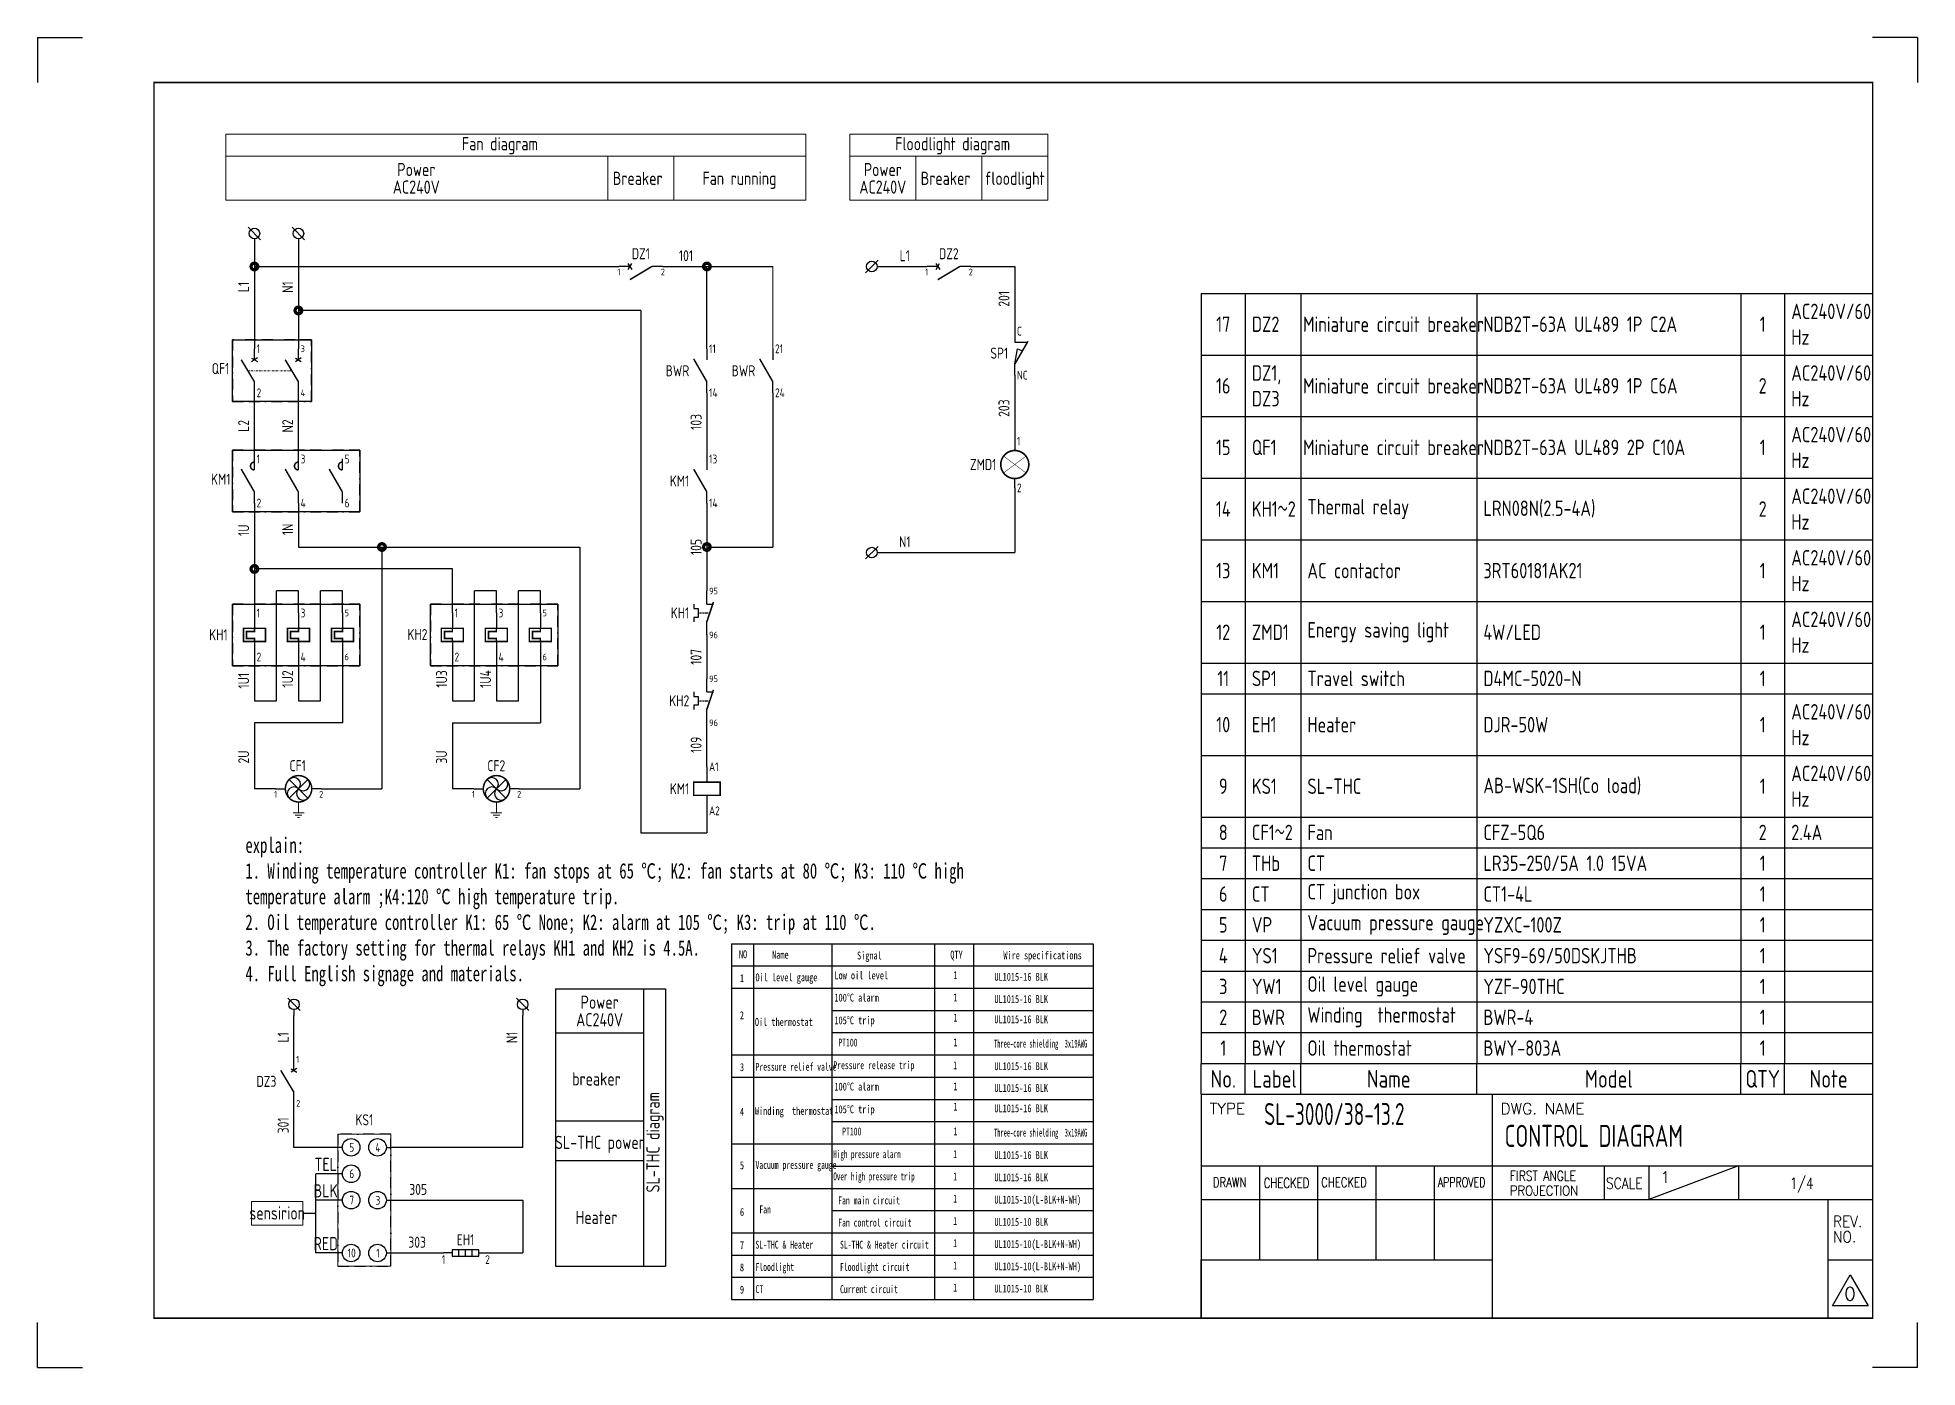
# Model space of a CAD drawing. Header units: millimetres. Extents: x 3839 to 6700, y -15967 to -14234.
# Drawn here: x 3839.3 to 4266.7, y -15966.7 to -15664.5 of the extents above; entities that cross this region are included whole.
import ezdxf
from ezdxf.enums import TextEntityAlignment as Align

# ---------------------------------------------------------------- set-up
doc = ezdxf.new("R2010")
doc.units = ezdxf.units.MM
doc.linetypes.add('BORDER', pattern=[1.75, 0.5, -0.25, 0.5, -0.25, 0, -0.25])
doc.linetypes.add('HIDDEN', pattern=[0.375, 0.25, -0.125])
doc.layers.get('0').update_dxf_attribs({"lineweight": 15})
for name, color, linetype in [('1', 4, 'Continuous'), ('2', 3, 'Continuous'), ('CONNECT', 3, 'Continuous'), ('DIM', 1, 'Continuous'), ('LY_Partlib2', 7, 'Continuous'), ('LY_Symb2', 7, 'Continuous'), ('MXB', 4, 'Continuous'), ('TEXT', 7, 'Continuous'), ('TM', 7, 'Continuous')]:
    doc.layers.add(name, color=color, linetype=linetype)
doc.layers.add('paper', color=254, linetype='Continuous', plot=False)
doc.layers.add('铁心', color=3, linetype='Continuous', lineweight=0)
doc.styles.add('DFT', font='SimSun.ttf', dxfattribs={"width": 0.67})
doc.styles.add('GB', font='gbenor.shx', dxfattribs={"bigfont": 'gbcbig.shx'})
doc.styles.add('MY-GB', font='gbenor.shx', dxfattribs={"width": 0.9, "bigfont": 'gbcbig.shx'})
doc.styles.add('ROMANS', font='romans.shx', dxfattribs={"oblique": 5})

msp = doc.modelspace()

# ---------------------------------------------------------------- texts
at = {"style": 'MY-GB', "width": 0.9}
for s, p in [('Fan diagram ', (3945.14, -15688.59)), ('Floodlight diagram', (4047.33, -15688.59)), ('AC240V', (3925.39, -15698.45)), ('Power', (3925.39, -15694.45)), ('Breaker ', (3976.45, -15696.45)), ('Fan running', (3998.87, -15696.45)), ('AC240V', (4031.45, -15698.45)), ('Power', (4031.45, -15694.45)), ('Breaker ', (4046.45, -15696.45)), ('floodlight', (4061.45, -15696.45)), ('Power', (3967.07, -15883.68)), ('AC240V', (3967.07, -15887.68)), ('breaker ', (3967.07, -15901.12)), ('SL-THC power ', (3967.85, -15915.54)), ('Heater ', (3967.07, -15932.6))]:
    msp.add_text(s, height=3, dxfattribs=at).set_placement(p, align=Align.MIDDLE_CENTER)
msp.add_text('SL-THC diagram', height=3, rotation=90, dxfattribs=at).set_placement((3979.19, -15915.51), align=Align.MIDDLE_CENTER)
at = {"color": 6, "style": 'MY-GB', "width": 0.9}
for s, p in [('TEL', (3904.79, -15920.55)), ('BLK', (3904.79, -15926.55)), ('sensirion', (3893.76, -15931.59)), ('RED', (3904.79, -15938.55))]:
    msp.add_text(s, height=3, dxfattribs=at).set_placement(p, align=Align.MIDDLE_CENTER)
at = {"color": 1, "insert": (3886.54, -15846.26), "char_height": 3.5, "width": 177.5665, "attachment_point": 1, "style": 'GB'}
msp.add_mtext('{\\fSimSun|b0|i0|c134|p2;\\W0.7;explain:^J1. Winding temperature controller K1: fan stops at 65 ℃; K2: fan starts at 80 ℃; K3: 110 ℃ high temperature alarm ;K4:120 ℃ high temperature trip.^J2. Oil temperature controller K1: 65 ℃ None; K2: alarm at 105 ℃; K3: trip at 110 ℃.^J3. The factory setting for thermal relays KH1 and KH2 is 4.5A.^J4. Full English signage and materials.}', dxfattribs=at)
at = {"layer": '2', "style": 'ROMANS'}
for s, height, p in [('TYPE', 2.544, (4105.76, -15909.16)), ('DWG. NAME', 2.544, (4171.9, -15909.16)), ('1', 2.54, (4208.25, -15924.72))]:
    msp.add_text(s, height=height, dxfattribs=at).set_placement(p)
for s, height, width, p in [('DRAWN', 2.239, 0.75, (4106.5, -15925.73)), ('CHECKED', 2.239, 0.75, (4131.1, -15925.73)), ('APPROVED', 2.239, 0.7, (4157.62, -15925.73)), ('FIRST ANGLE', 2.2386, 0.8, (4174.01, -15924.27)), ('SCALE', 2.544, 0.8, (4195.88, -15926.12)), ('1/4', 2.544, 0.8, (4237.66, -15926.12)), ('CHECKED', 2.239, 0.75, (4118.05, -15925.87)), ('PROJECTION', 2.239, 0.86, (4174.01, -15927.63)), ('REV.', 2.544, 0.9, (4247.46, -15934.82)), ('NO.', 2.544, 0.9, (4247.46, -15938.29))]:
    msp.add_text(s, height=height, dxfattribs=dict(at, width=width)).set_placement(p)
at = {"layer": '2', "color": 4, "style": 'ROMANS'}
msp.add_text('0', height=3.05, dxfattribs=at).set_placement((4250.03, -15951.47))
at = {"layer": 'DIM', "color": 3, "style": 'MY-GB', "width": 0.9}
for s, p in [('101', (3986.7, -15715.29)), ('L1', (4036.45, -15715.29)), ('N1', (4036.45, -15780.31)), ('305', (3925.81, -15927.48)), ('303', (3925.58, -15939.48))]:
    msp.add_text(s, height=2.5, dxfattribs=at).set_placement(p, align=Align.CENTER)
at = {"layer": 'DIM', "color": 2, "style": 'MY-GB', "width": 0.9}
for s, height, p in [('1', 1.5, (3971.45, -15716.99)), ('2', 1.5, (3981.45, -15716.99)), ('1', 1.5, (4041.45, -15716.99)), ('2', 1.5, (4051.45, -15716.99)), ('1', 1.5, (3893.39, -15835.69)), ('2', 1.5, (3903.78, -15835.69)), ('1', 1.5, (3938.39, -15835.69)), ('2', 1.5, (3948.78, -15835.69)), ('1', 2, (3931.58, -15941.18)), ('2', 2, (3941.58, -15941.18))]:
    msp.add_text(s, height=height, dxfattribs=at).set_placement(p, align=Align.TOP_CENTER)
at = {"layer": 'DIM', "color": 3, "style": 'MY-GB', "width": 0.9}
for s, p in [('L1', (3887.39, -15721.16)), ('N1', (3897.39, -15721.16)), ('201', (4060.25, -15723.84)), ('203', (4060.25, -15748.69)), ('L2', (3887.39, -15752.72)), ('N2', (3897.39, -15752.72)), ('103', (3990.25, -15751.82)), ('1U', (3887.39, -15776.42)), ('1N', (3897.39, -15776.24)), ('105', (3990.25, -15780.24)), ('107', (3990.25, -15805.21)), ('1U1', (3887.39, -15810.63)), ('1U2', (3897.39, -15810.23)), ('1U3', (3932.39, -15810.23)), ('1U4', (3942.39, -15810.23)), ('109', (3990.25, -15825.19)), ('2U', (3887.39, -15827.96)), ('3U', (3932.39, -15827.96)), ('L1', (3896.38, -15891.68)), ('N1', (3948.38, -15891.68)), ('301', (3896.38, -15911.68))]:
    msp.add_text(s, height=2.5, rotation=90, dxfattribs=at).set_placement(p, align=Align.CENTER)
at = {"layer": 'DIM', "color": 2, "style": 'MY-GB', "width": 0.9}
for s, height, p in [('C', 2, (4061.95, -15731.19)), ('1', 2, (3889.09, -15735.19)), ('3', 1.5, (3899.09, -15735.19)), ('11', 2, (3991.95, -15735.19)), ('21', 2, (4006.95, -15735.19)), ('NC', 2, (4061.95, -15741.19)), ('2', 2, (3889.09, -15745.19)), ('4', 1.5, (3899.09, -15745.19)), ('14', 2, (3991.95, -15745.19)), ('24', 2, (4006.95, -15745.19)), ('1', 2, (4061.95, -15756.19)), ('1', 2, (3889.09, -15760.24)), ('3', 2, (3899.09, -15760.24)), ('5', 2, (3909.09, -15760.24)), ('13', 2, (3991.95, -15760.24)), ('2', 2, (3889.09, -15770.24)), ('4', 2, (3899.09, -15770.24)), ('6', 2, (3909.09, -15770.24)), ('14', 2, (3991.95, -15770.24)), ('2', 2, (4061.95, -15766.81)), ('95', 1.5, (3991.95, -15790.23)), ('1', 2, (3889.09, -15795.23)), ('3', 2, (3899.09, -15795.23)), ('5', 1.5, (3909.09, -15795.23)), ('1', 2, (3934.09, -15795.23)), ('3', 2, (3944.09, -15795.23)), ('5', 1.5, (3954.09, -15795.23)), ('96', 1.5, (3991.95, -15800.23)), ('2', 2, (3889.09, -15805.23)), ('4', 2, (3899.09, -15805.23)), ('6', 1.5, (3909.09, -15805.23)), ('2', 2, (3934.09, -15805.23)), ('4', 2, (3944.09, -15805.23)), ('6', 1.5, (3954.09, -15805.23)), ('95', 1.5, (3991.95, -15810.19)), ('96', 1.5, (3991.95, -15820.19)), ('A1', 2, (3991.95, -15830.19)), ('A2', 2, (3991.95, -15840.19)), ('1', 1.5, (3898.08, -15896.68)), ('2', 1.5, (3898.08, -15906.68))]:
    msp.add_text(s, height=height, dxfattribs=at).set_placement(p, align=Align.MIDDLE_LEFT)
at = {"layer": 'DIM', "style": 'DFT'}
for s, height, width, p in [('NO', 1.79, 0.67, (3998.73, -15873.69)), ('Name', 1.79, 0.67, (4006.28, -15873.8)), ('Signal', 1.79, 0.67, (4025.59, -15873.97)), ('QTY', 1.79, 0.67, (4046.8, -15873.78)), ('Wire specifications', 1.7901, 0.67, (4058.86, -15873.93)), ('1', 1.79, 0.67, (3998.97, -15879.13)), ('Oil level gauge ', 1.7901, 0.67, (4002.5, -15878.94)), ('Low oil level', 1.7901, 0.67, (4020.45, -15878.48)), ('1', 1.79, 0.67, (4047.49, -15878.44)), ('UL1015-16 BLK', 1.7901, 0.67, (4056.81, -15878.81)), ('100%%DC alarm', 1.7901, 0.67, (4020.45, -15883.54)), ('1', 1.79, 0.67, (4047.49, -15883.5)), ('UL1015-16 BLK', 1.7901, 0.67, (4056.81, -15883.87)), ('2', 1.79, 0.67, (3998.94, -15887.55)), ('Oil thermostat ', 1.7901, 0.67, (4002.37, -15889.09)), ('105%%DC trip', 1.7901, 0.67, (4020.45, -15888.7)), ('1', 1.79, 0.67, (4047.49, -15888.09)), ('UL1015-16 BLK', 1.7901, 0.67, (4056.81, -15888.46)), (' PT100 ', 1.79, 0.6, (4020.45, -15893.75)), ('1', 1.79, 0.67, (4047.49, -15893.71)), ('Three-core shielding  3x19AWG ', 1.7901, 0.5, (4056.73, -15894)), ('3', 1.79, 0.67, (3998.97, -15899.35)), ('Pressure relief valve ', 1.7901, 0.6, (4002.5, -15899.26)), ('Pressure release trip', 1.7901, 0.6, (4020.2, -15898.9)), ('1', 1.79, 0.67, (4047.42, -15898.91)), ('UL1015-16 BLK', 1.7901, 0.67, (4056.81, -15899.12)), ('100%%DC alarm', 1.7901, 0.67, (4020.45, -15903.76)), ('1', 1.79, 0.67, (4047.49, -15903.71)), ('UL1015-16 BLK', 1.7901, 0.67, (4056.81, -15904.08)), ('4', 1.79, 0.67, (3998.97, -15909.47)), ('Winding  thermostat  ', 1.7901, 0.67, (4002.37, -15909.3)), ('105%%DC trip', 1.7901, 0.67, (4020.45, -15908.92)), ('1', 1.79, 0.67, (4047.49, -15908.31)), ('UL1015-16 BLK', 1.7901, 0.67, (4056.81, -15908.68)), ('  PT100 ', 1.79, 0.6, (4020.45, -15913.97)), ('1', 1.79, 0.67, (4047.49, -15913.93)), ('Three-core shielding  3x19AWG ', 1.7901, 0.5, (4056.73, -15914.22)), ('High pressure alarm', 1.7901, 0.55, (4020.2, -15919.12)), ('1', 1.79, 0.67, (4047.42, -15919.12)), ('UL1015-16 BLK', 1.7901, 0.67, (4056.81, -15919.33)), ('5', 1.79, 0.67, (3998.97, -15921.66)), ('Vacuum pressure gauge', 1.7901, 0.6, (4002.5, -15921.56)), ('Over high pressure trip', 1.7901, 0.55, (4020.2, -15924.17)), ('1', 1.79, 0.67, (4047.42, -15924.18)), ('UL1015-16 BLK', 1.7901, 0.67, (4056.81, -15924.39)), ('Fan main circuit', 1.7901, 0.6, (4021.31, -15929.63)), ('1', 1.79, 0.67, (4047.42, -15929.23)), ('UL1015-10(L-BLK+N-WH) ', 1.7901, 0.67, (4056.81, -15929.44)), ('6', 1.79, 0.67, (3998.97, -15932.26)), ('Fan ', 1.79, 0.6, (4003.38, -15931.67)), ('Fan control circuit', 1.7901, 0.6, (4021.31, -15934.68)), ('1', 1.79, 0.67, (4047.42, -15934.29)), ('UL1015-10 BLK', 1.7901, 0.67, (4056.81, -15934.5)), ('7', 1.79, 0.67, (3998.97, -15939.79)), ('SL-THC & Heater  ', 1.7901, 0.6, (4002.5, -15939.69)), ('SL-THC & Heater circuit ', 1.7901, 0.6, (4021.72, -15939.69)), ('1', 1.79, 0.67, (4047.42, -15939.34)), ('UL1015-10(L-BLK+N-WH)', 1.7901, 0.67, (4056.81, -15939.55)), ('8', 1.79, 0.67, (3998.97, -15944.84)), ('Floodlight', 1.79, 0.6, (4002.5, -15944.75)), ('Floodlight circuit', 1.7901, 0.6, (4021.72, -15944.75)), ('1', 1.79, 0.67, (4047.42, -15944.4)), ('UL1015-10(L-BLK+N-WH)', 1.7901, 0.67, (4056.81, -15944.61)), ('9', 1.79, 0.67, (3998.97, -15949.9)), ('CT', 1.79, 0.6, (4002.5, -15949.8)), ('Current circuit', 1.7901, 0.6, (4021.72, -15949.8)), ('1', 1.79, 0.67, (4047.42, -15949.45)), ('UL1015-10 BLK', 1.7901, 0.67, (4056.81, -15949.66))]:
    msp.add_text(s, height=height, dxfattribs=dict(at, width=width)).set_placement(p)
at = {"layer": 'DIM', "color": 2, "style": 'MY-GB', "width": 0.9}
for s, p in [('5', (3910.71, -15916.67)), ('4', (3916.66, -15916.72)), ('6', (3910.71, -15922.67)), ('7', (3910.71, -15928.67)), ('3', (3916.66, -15928.72)), ('10', (3910.71, -15940.67)), ('1', (3916.66, -15940.72))]:
    msp.add_text(s, height=2, dxfattribs=at).set_placement(p, align=Align.MIDDLE)
at = {"layer": 'DIM', "color": 3, "char_height": 2.5, "style": 'MY-GB'}
for s, insert, attachment_point in [('DZ1', (3976.45, -15714.83), 8), ('DZ2', (4046.45, -15714.83), 8), ('BWR', (3987.45, -15740.19), 6), ('BWR', (4002.45, -15740.19), 6), ('KM1', (3987.45, -15765.24), 6), ('CF1', (3898.43, -15831.19), 8), ('KM1', (3987.45, -15835.19), 6)]:
    msp.add_mtext(s, dxfattribs=dict(at, insert=insert, attachment_point=attachment_point))
at = {"layer": 'DIM', "char_height": 2.5, "style": 'MY-GB'}
for s, insert, attachment_point in [('SP1', (4059.95, -15736.19), 6), ('QF1', (3880.88, -15740.94), 8), ('ZMD1', (4057.26, -15761.5), 6), ('KM1', (3880.93, -15766.07), 8), ('KH1', (3987.45, -15795.23), 6), ('KH1', (3880.4, -15801.44), 8), ('KH2', (3925.65, -15801.38), 8), ('KH2', (3987.45, -15815.19), 6), ('CF2', (3943.58, -15831.19), 8), ('DZ3', (3893.58, -15901.68), 6), ('KS1', (3913.58, -15911.68), 8), ('EH1', (3936.58, -15938.93), 8)]:
    msp.add_mtext(s, dxfattribs=dict(at, insert=insert, attachment_point=attachment_point))
at = {"layer": 'MXB', "style": 'MY-GB'}
for s, width, p in [('SL-3000/38-13.2', 0.75, (4118.14, -15911.6)), ('CONTROL DIAGRAM', 0.8, (4172.81, -15916.57))]:
    msp.add_text(s, height=5, dxfattribs=dict(at, width=width)).set_placement(p)
at = {"layer": 'MXB', "char_height": 3.5, "style": 'MY-GB'}
for s, insert, attachment_point in [('AC240V/60\\PHz', (4237.98, -15729.61), 4), ('17', (4108.85, -15729.61), 5), ('DZ2', (4115.35, -15729.61), 4), ('Miniature circuit breaker', (4126.98, -15729.61), 4), ('NDB2T-63A UL489 1P C2A', (4167.98, -15729.61), 4), ('1', (4231.48, -15729.61), 5), ('DZ1,\\PDZ3', (4115.35, -15743.61), 4), ('AC240V/60\\PHz', (4237.98, -15743.61), 4), ('16', (4108.85, -15743.61), 5), ('Miniature circuit breaker', (4126.98, -15743.61), 4), ('NDB2T-63A UL489 1P C6A', (4167.98, -15743.61), 4), ('2', (4231.48, -15743.61), 5), ('15', (4108.85, -15757.61), 5), ('QF1', (4115.35, -15757.61), 4), ('Miniature circuit breaker', (4126.98, -15757.61), 4), ('1', (4231.48, -15757.61), 5), ('AC240V/60\\PHz', (4237.98, -15757.61), 4), ('Thermal relay', (4127.98, -15771.61), 4), ('AC240V/60\\PHz', (4237.98, -15771.61), 4), ('14', (4108.85, -15771.61), 5), ('KH1～2', (4115.35, -15771.61), 4), ('2', (4231.48, -15771.61), 5), ('AC240V/60\\PHz', (4237.98, -15785.61), 4), ('13', (4108.85, -15785.61), 5), ('KM1', (4115.35, -15785.61), 4), ('AC contactor', (4127.98, -15785.61), 4), ('3RT60181AK21', (4167.98, -15785.61), 4), ('1', (4231.48, -15785.61), 5), ('AC240V/60\\PHz', (4237.98, -15799.61), 4), ('12', (4108.85, -15799.61), 5), ('ZMD1', (4115.35, -15799.61), 4), ('Energy saving light', (4127.98, -15799.61), 4), ('4W/LED', (4167.98, -15799.61), 4), ('1', (4231.48, -15799.61), 5), ('11', (4108.85, -15810.11), 5), ('SP1', (4115.35, -15810.11), 4), ('Travel switch', (4127.98, -15810.11), 4), ('1', (4231.48, -15810.11), 5), ('AC240V/60\\PHz', (4237.98, -15820.61), 4), ('10', (4108.85, -15820.61), 5), ('EH1', (4115.35, -15820.61), 4), ('Heater', (4127.98, -15820.61), 4), ('DJR-50W', (4167.98, -15820.61), 4), ('1', (4231.48, -15820.61), 5), ('9', (4108.85, -15834.61), 5), ('KS1', (4115.35, -15834.61), 4), ('SL-THC', (4127.98, -15834.61), 4), ('AB-WSK-1SH(Co load)', (4167.98, -15834.61), 4), ('1', (4231.48, -15834.61), 5), ('AC240V/60\\PHz', (4237.98, -15834.61), 4), ('8', (4108.85, -15845.11), 5), ('CF1～2', (4115.35, -15845.11), 4), ('Fan', (4127.98, -15845.11), 4), ('CFZ-5Q6 ', (4167.98, -15845.11), 4), ('2', (4231.48, -15845.11), 5), ('7', (4108.85, -15852.11), 5), ('THb', (4115.35, -15852.11), 4), ('CT', (4127.98, -15852.11), 4), ('LR35-250/5A 1.0 15VA', (4167.98, -15852.11), 4), ('1', (4231.48, -15852.11), 5), ('6', (4108.85, -15859.11), 5), ('CT', (4115.35, -15859.11), 4), ('CT junction box', (4127.98, -15859.11), 4), ('CT1-4L', (4167.98, -15859.11), 4), ('1', (4231.48, -15859.11), 5), ('5', (4108.85, -15866.11), 5), ('VP', (4115.35, -15866.11), 4), ('Vacuum pressure gauge', (4127.98, -15866.11), 4), ('YZXC-100Z', (4167.98, -15866.11), 4), ('1', (4231.48, -15866.11), 5), ('4', (4108.85, -15873.11), 5), ('YS1', (4115.35, -15873.11), 4), ('Pressure relief valve', (4127.98, -15873.11), 4), ('YSF9-69/50DSKJTHB', (4167.98, -15873.11), 4), ('1', (4231.48, -15873.11), 5), ('3', (4108.85, -15880.11), 5), ('YW1', (4115.35, -15880.11), 4), ('YZF-90THC', (4167.98, -15880.11), 4), ('1', (4231.48, -15880.11), 5), ('Winding  thermostat ', (4127.98, -15887.11), 4), ('2', (4108.85, -15887.11), 5), ('BWR', (4115.35, -15887.11), 4), ('BWR-4', (4167.98, -15887.11), 4), ('1', (4231.48, -15887.11), 5), ('1', (4108.85, -15894.11), 5), ('BWY', (4115.35, -15894.11), 4), ('Oil thermostat', (4127.98, -15894.11), 4), ('BWY-803A', (4167.98, -15894.11), 4), ('1', (4231.48, -15894.11), 5)]:
    msp.add_mtext(s, dxfattribs=dict(at, insert=insert, attachment_point=attachment_point))
at = {"layer": 'MXB', "color": 1, "char_height": 3.5, "attachment_point": 4, "style": 'MY-GB'}
for s, insert in [('NDB2T-63A UL489 2P C10A', (4167.98, -15757.61)), ('LRN08N(2.5-4A)', (4167.98, -15771.61)), ('2.4A', (4237.98, -15845.11))]:
    msp.add_mtext(s, dxfattribs=dict(at, insert=insert))
at = {"layer": 'MXB', "char_height": 3.5, "attachment_point": 4, "style": 'MY-GB'}
for s, insert, width in [('D4MC-5020-N', (4167.98, -15810.11), 20.7375), ('Oil level gauge', (4127.98, -15880.11), 31.5149)]:
    msp.add_mtext(s, dxfattribs=dict(at, insert=insert, width=width))
at = {"layer": 'MXB', "char_height": 4, "attachment_point": 5, "line_spacing_factor": 0.75, "style": 'MY-GB'}
for s, insert in [('No.', (4108.85, -15901.11)), ('Label', (4120.53, -15901.11)), ('Name', (4146.48, -15901.11)), ('Model', (4196.48, -15901.11))]:
    msp.add_mtext(s, dxfattribs=dict(at, insert=insert))
for s, insert, width in [('QTY', (4231.48, -15901.11), 4.8441), ('Note', (4246.48, -15901.11), 4.8838)]:
    msp.add_mtext(s, dxfattribs=dict(at, insert=insert, width=width))

# ---------------------------------------------------------------- blocks, each defined once
blk = doc.blocks.new('*U16')
at = {"ltscale": 10}
blk.add_arc((-0.22, -0.22), 1.5, 315, 135, dxfattribs=at)
blk = doc.blocks.new('*U17')
at = {"color": 0, "linetype": 'ByBlock', "lineweight": -2}
for p, rotation in [((1823.18, 671.02), 89.99999999999999), ((1825.3, 670.58), 180), ((1825.74, 672.7), 269.9999999999999)]:
    blk.add_blockref('*U16', p, dxfattribs=dict(at, rotation=rotation))
blk.add_blockref('*U16', (1823.62, 673.14), dxfattribs=at)
blk = doc.blocks.new('SYMB2_M_PWF109')
for p, q in [((0, 0), (2.23, 0)), ((10.39, 0), (8.23, 0))]:
    blk.add_line(p, q)
at = {"ltscale": 10}
for q in [(3.11, 2.12), (3.11, -2.12), (7.35, 2.12), (7.35, -2.12)]:
    blk.add_line((5.23, 0), q, dxfattribs=at)
at = {"color": 7, "const_width": 0.35}
blk.add_lwpolyline([(2.23, 0, 1), (8.23, 0, 1), (2.23, 0, -0.185156)], format="xyb", dxfattribs=at)
blk.add_blockref('*U17', (-1819.23, -671.86))
blk = doc.blocks.new('SYMB2_M_PWF59')
for p, q in [((2.06, 0.66), (2.94, -0.66)), ((2.14, -0.66), (2.92, 0.66))]:
    blk.add_line(p, q)
at = {"color": 7}
for p, q in [((2.5, 0), (0, 0)), ((10, 0), (7.5, 0))]:
    blk.add_line(p, q, dxfattribs=at)
at = {"const_width": 0.35}
blk.add_lwpolyline([(7.5, 0), (2.5, -3)], dxfattribs=at)
blk = doc.blocks.new('SYMB2_M_PWF21')
at = {"color": 7}
for p, q in [((0, 0), (3.5, 0)), ((6.5, 0), (10, 0))]:
    blk.add_line(p, q, dxfattribs=at)
at = {"color": 7, "const_width": 0.35}
blk.add_lwpolyline([(3.5, -3), (6.5, -3), (6.5, 3), (3.5, 3)], close=True, dxfattribs=at)
blk = doc.blocks.new('SYMB2_M_PWF6')
at = {"color": 7}
for p, q in [((0, 0), (2.5, 0)), ((10, 0), (7.5, 0))]:
    blk.add_line(p, q, dxfattribs=at)
at = {"color": 7, "const_width": 0.35}
blk.add_lwpolyline([(7.5, 0), (2.3, -3)], dxfattribs=at)
blk = doc.blocks.new('SYMB2_S_PWF3')
for p, q in [((-1.09, 1.41), (-3.91, -1.41)), ((-1.3, 0), (0, 0))]:
    blk.add_line(p, q)
blk.add_circle((-2.5, 0), 1.2)
blk = doc.blocks.new('SYMB2_M_PWF31')
at = {"color": 7}
for p, q in [((0, 0), (2, 0)), ((10, 0), (8, 0))]:
    blk.add_line(p, q, dxfattribs=at)
at = {"color": 7, "const_width": 0.35}
blk.add_lwpolyline([(2, 0, 1), (8, 0, 1), (2, 0, -0.185156)], format="xyb", dxfattribs=at)
at = {"color": 7, "const_width": 0.1}
for points in [[(6.8, 2.4), (3.2, -2.4)], [(3.2, 2.4), (6.8, -2.4)]]:
    blk.add_lwpolyline(points, dxfattribs=at)
blk = doc.blocks.new('SYMB2_S_PWF14')
blk.add_line((1, 0), (0, 0))
blk.add_circle((3, 0), 2)
blk = doc.blocks.new('SYMB2_S_PWF13')
blk.add_line((-1, 0), (0, 0))
blk.add_circle((-3, 0), 2)
blk = doc.blocks.new('SYMB2_M_PWF8')
at = {"color": 7}
for p, q in [((2.5, 0), (0, 0)), ((10, 0), (7.5, 0))]:
    blk.add_line(p, q, dxfattribs=at)
at = {"color": 7, "const_width": 0.35}
blk.add_lwpolyline([(0.7, 0, 1), (2.5, 0, 1)], format="xyb", dxfattribs=at)
blk.add_lwpolyline([(7.5, 0), (2.3, -3)], dxfattribs=at)
blk = doc.blocks.new('SYMB2_M_PWF30')
at = {"color": 7}
for p, q in [((0, 0), (3.5, 0)), ((6.5, 0), (10, 0))]:
    blk.add_line(p, q, dxfattribs=at)
at = {"color": 7, "const_width": 0.35}
blk.add_lwpolyline([(3.5, -2.5), (6.5, -2.5), (6.5, 2.5), (3.5, 2.5)], close=True, dxfattribs=at)
blk.add_lwpolyline([(3.5, 0), (4.2, 0), (4.2, -1.8), (5.8, -1.8), (5.8, 0), (6.5, 0)], dxfattribs=at)
blk = doc.blocks.new('SYMB2_M_PWF11')
at = {"color": 7}
for p, q in [((7, 0), (2.5, 1.5)), ((3, 0), (3, 1.5)), ((0.5, 0), (0, 0)), ((3, 0), (0.5, 0)), ((3, -3), (4, -3)), ((4, -2), (6, -2)), ((4, -3), (4, -2)), ((6, -2), (6, -3)), ((6, -3), (7, -3)), ((10, 0), (7, 0))]:
    blk.add_line(p, q, dxfattribs=at)
at = {"color": 7, "linetype": 'HIDDEN'}
blk.add_line((5, -2), (5, 0.33), dxfattribs=at)
at = {"color": 7, "linetype": 'Continuous', "const_width": 0.35}
blk.add_lwpolyline([(2.5, 1.5), (7, 0)], dxfattribs=at)
blk = doc.blocks.new('SYMB2_M_PWF78')
for p, q in [((2, 0), (0, 0)), ((3.5, -0.75), (3.5, 0.75)), ((5, -0.75), (5, 0.75)), ((6.5, -0.75), (6.5, 0.75)), ((8, 0), (10, 0))]:
    blk.add_line(p, q)
blk.add_lwpolyline([(8, 0.75), (2, 0.75), (2, -0.75), (8, -0.75)], close=True)
blk = doc.blocks.new('SYMB2_M_PWF47')
at = {"color": 7}
for p, q in [((2.5, 0), (2.5, 2.89)), ((4.04, 0.64), (4.5, 1.73)), ((7.43, 0.04), (4.04, 0.64)), ((0, 0), (2.5, 0)), ((10, 0), (7.5, 0))]:
    blk.add_line(p, q, dxfattribs=at)
at = {"color": 7, "const_width": 0.35}
blk.add_lwpolyline([(7.5, 0), (2.3, 3)], dxfattribs=at)

# ---------------------------------------------------------------- linework, layer by layer
at = {"color": 3}
msp.add_line((4006.45, -15716.49), (4006.45, -15735.19), dxfattribs=at)
at = {"color": 2, "linetype": 'BORDER'}
msp.add_line((3887.09, -15740.19), (3897.09, -15740.19), dxfattribs=at)
at = {"color": 7}
for p, q in [((3899.87, -15840.69), (3897.37, -15840.69)), ((3899.37, -15841.19), (3897.87, -15841.19)), ((3898.87, -15841.69), (3898.37, -15841.69)), ((3898.62, -15838.19), (3898.62, -15840.69)), ((3944.87, -15840.69), (3942.37, -15840.69)), ((3944.37, -15841.19), (3942.87, -15841.19)), ((3943.87, -15841.69), (3943.37, -15841.69)), ((3943.62, -15838.19), (3943.62, -15840.69))]:
    msp.add_line(p, q, dxfattribs=at)
for points in [[(3888.21, -15716.49, 1.5, 1.5, 1), (3888.96, -15716.49, 1.5, 1.5, 1)], [(3991.08, -15716.49, 1.5, 1.5, 1), (3991.83, -15716.49, 1.5, 1.5, 1)], [(3898.21, -15726.49, 1.5, 1.5, 1), (3898.96, -15726.49, 1.5, 1.5, 1)], [(3917.21, -15780.24, 1.5, 1.5, 1), (3917.96, -15780.24, 1.5, 1.5, 1)], [(3991.08, -15780.24, 1.5, 1.5, 1), (3991.83, -15780.24, 1.5, 1.5, 1)], [(3888.21, -15785.23, 1.5, 1.5, 1), (3888.96, -15785.23, 1.5, 1.5, 1)]]:
    msp.add_lwpolyline(points, format="xyseb", close=True)
at = {"color": 7, "const_width": 0.15}
for points in [[(3897.37, -15840.69), (3899.87, -15840.69)], [(3897.87, -15841.19), (3899.37, -15841.19)], [(3898.37, -15841.69), (3898.87, -15841.69)], [(3942.37, -15840.69), (3944.87, -15840.69)], [(3942.87, -15841.19), (3944.37, -15841.19)], [(3943.37, -15841.69), (3943.87, -15841.69)]]:
    msp.add_lwpolyline(points, dxfattribs=at)
msp.add_lwpolyline([(3907.58, -15913.68), (3919.58, -15913.68), (3919.58, -15943.68), (3907.58, -15943.68)], close=True)
at = {"color": 6, "lineweight": 13}
msp.add_lwpolyline([(3899.58, -15929.01), (3887.94, -15929.01), (3887.94, -15934.35), (3899.58, -15934.35)], close=True, dxfattribs=at)
at = {"layer": '1', "const_width": 0.356}
msp.add_lwpolyline([(3865.75, -15955.49), (4256.48, -15955.49), (4256.48, -15674.65), (3865.75, -15674.65), (3865.75, -15955.49)], dxfattribs=at)
at = {"layer": '2'}
for p, q in [((4103.85, -15904.61), (4256.48, -15904.61)), ((4103.85, -15904.61), (4103.85, -15955.49)), ((4169.99, -15904.61), (4169.99, -15955.49)), ((4103.85, -15920.89), (4256.48, -15920.89)), ((4117.08, -15920.89), (4117.08, -15942.23)), ((4130.31, -15920.89), (4130.31, -15942.23)), ((4143.54, -15920.89), (4143.54, -15942.23)), ((4156.76, -15920.89), (4156.76, -15942.23)), ((4195.43, -15920.89), (4195.43, -15928.52)), ((4225.96, -15920.89), (4205.61, -15928.52)), ((4205.61, -15920.89), (4205.61, -15928.52)), ((4225.96, -15920.89), (4225.96, -15928.52)), ((4103.85, -15928.52), (4169.99, -15928.52)), ((4169.99, -15928.52), (4256.48, -15928.52)), ((4246.31, -15928.52), (4246.31, -15955.49)), ((4103.85, -15942.23), (4169.99, -15942.23)), ((4103.85, -15955.46), (4103.85, -15942.23)), ((4246.31, -15942.23), (4256.48, -15942.23)), ((4247.32, -15952.69), (4251.4, -15945.64)), ((4251.4, -15945.64), (4255.47, -15952.69)), ((4255.47, -15952.69), (4247.32, -15952.69))]:
    msp.add_line(p, q, dxfattribs=at)
at = {"layer": 'CONNECT', "color": 3}
for p, q in [((3888.59, -15711.49), (3888.59, -15735.19)), ((3898.59, -15711.49), (3898.59, -15735.19)), ((3888.59, -15716.49), (3971.45, -15716.49)), ((3981.45, -15716.49), (4006.45, -15716.49)), ((3991.45, -15735.19), (3991.45, -15716.49)), ((4031.45, -15716.49), (4041.45, -15716.49)), ((4051.45, -15716.49), (4061.45, -15716.49)), ((4061.45, -15716.49), (4061.45, -15731.19)), ((3976.45, -15726.49), (3898.59, -15726.49)), ((3976.45, -15726.49), (3976.45, -15845.19)), ((4061.45, -15741.19), (4061.45, -15756.19)), ((3888.59, -15760.24), (3888.59, -15745.19)), ((3898.59, -15760.24), (3898.59, -15745.19)), ((3991.45, -15745.19), (3991.45, -15760.24)), ((4006.45, -15745.19), (4006.45, -15780.24)), ((4061.45, -15766.81), (4061.45, -15781.51)), ((3888.59, -15770.24), (3888.59, -15795.23)), ((3898.59, -15770.24), (3898.59, -15780.24)), ((3991.45, -15770.24), (3991.45, -15790.23)), ((3898.59, -15780.24), (3962.59, -15780.24)), ((3917.59, -15780.24), (3917.59, -15835.19)), ((3962.59, -15780.24), (3962.59, -15835.19)), ((3991.45, -15780.24), (4006.45, -15780.24)), ((4031.45, -15781.51), (4061.45, -15781.51)), ((3933.59, -15785.23), (3888.59, -15785.23)), ((3933.59, -15795.23), (3933.59, -15785.23)), ((3893.59, -15815.23), (3893.59, -15790.23)), ((3898.59, -15790.23), (3893.59, -15790.23)), ((3898.59, -15795.23), (3898.59, -15790.23)), ((3903.59, -15815.23), (3903.59, -15790.23)), ((3908.59, -15790.23), (3903.59, -15790.23)), ((3908.59, -15795.23), (3908.59, -15790.23)), ((3938.59, -15815.23), (3938.59, -15790.23)), ((3943.59, -15790.23), (3938.59, -15790.23)), ((3943.59, -15795.23), (3943.59, -15790.23)), ((3948.59, -15815.23), (3948.59, -15790.23)), ((3953.59, -15790.23), (3948.59, -15790.23)), ((3953.59, -15795.23), (3953.59, -15790.23)), ((3991.45, -15800.23), (3991.45, -15810.19)), ((3888.59, -15805.23), (3888.59, -15815.23)), ((3898.59, -15805.23), (3898.59, -15815.23)), ((3908.59, -15805.23), (3908.59, -15820.23)), ((3933.59, -15805.23), (3933.59, -15815.23)), ((3943.59, -15805.23), (3943.59, -15815.23)), ((3953.59, -15805.23), (3953.59, -15820.23)), ((3888.59, -15815.23), (3893.59, -15815.23)), ((3898.59, -15815.23), (3903.59, -15815.23)), ((3933.59, -15815.23), (3938.59, -15815.23)), ((3943.59, -15815.23), (3948.59, -15815.23)), ((3888.59, -15820.23), (3888.59, -15835.19)), ((3908.59, -15820.23), (3888.59, -15820.23)), ((3933.59, -15820.23), (3933.59, -15835.19)), ((3933.59, -15820.23), (3953.59, -15820.23)), ((3991.45, -15830.19), (3991.45, -15820.19)), ((3893.39, -15835.19), (3888.59, -15835.19)), ((3903.78, -15835.19), (3917.59, -15835.19)), ((3938.39, -15835.19), (3933.59, -15835.19)), ((3948.78, -15835.19), (3962.59, -15835.19)), ((3991.45, -15840.19), (3991.45, -15845.19)), ((3976.45, -15845.19), (3991.45, -15845.19)), ((3897.58, -15896.68), (3897.58, -15886.68)), ((3949.58, -15916.68), (3949.58, -15886.68)), ((3897.58, -15916.68), (3897.58, -15906.68)), ((3907.58, -15916.68), (3897.58, -15916.68)), ((3949.58, -15916.68), (3919.58, -15916.68)), ((3919.58, -15928.68), (3949.58, -15928.68)), ((3949.58, -15928.68), (3949.58, -15940.68)), ((3919.58, -15940.68), (3931.58, -15940.68)), ((3941.58, -15940.68), (3949.58, -15940.68))]:
    msp.add_line(p, q, dxfattribs=at)
at = {"layer": 'DIM'}
for p, q in [((3997.02, -15870.39), (4079.29, -15870.39)), ((3997.02, -15870.39), (3997.02, -15951.26)), ((4002.08, -15870.39), (4002.08, -15951.26)), ((4019.86, -15870.39), (4019.86, -15951.26)), ((4043.22, -15870.39), (4043.22, -15951.26)), ((4052.07, -15870.39), (4052.07, -15951.26)), ((4079.29, -15870.39), (4079.29, -15951.26)), ((3997.02, -15875.45), (4079.29, -15875.45)), ((3997.02, -15880.5), (4043.22, -15880.5)), ((4043.22, -15880.5), (4079.29, -15880.5)), ((4019.86, -15885.56), (4079.29, -15885.56)), ((4019.86, -15890.61), (4079.29, -15890.61)), ((3997.02, -15895.66), (4079.29, -15895.66)), ((3997.02, -15900.72), (4079.29, -15900.72)), ((4019.86, -15905.77), (4079.29, -15905.77)), ((4019.86, -15910.83), (4079.29, -15910.83)), ((3997.02, -15915.88), (4079.29, -15915.88)), ((4019.86, -15920.94), (4079.29, -15920.94)), ((3997.02, -15925.99), (4079.29, -15925.99)), ((4019.86, -15931.04), (4079.29, -15931.04)), ((3997.02, -15936.1), (4079.29, -15936.1)), ((3997.02, -15941.15), (4079.29, -15941.15)), ((3997.02, -15946.21), (4079.29, -15946.21)), ((3997.02, -15951.26), (4079.29, -15951.26))]:
    msp.add_line(p, q, dxfattribs=at)
at = {"layer": 'LY_Partlib2'}
for p, q in [((3957.07, -15880.68), (3957.07, -15943.68)), ((3957.07, -15880.68), (3982.07, -15880.68)), ((3977.07, -15880.68), (3977.07, -15943.68)), ((3982.07, -15880.68), (3982.07, -15943.68)), ((3957.07, -15890.68), (3977.07, -15890.68)), ((3957.07, -15910.68), (3977.07, -15910.68)), ((3957.07, -15919.68), (3977.07, -15919.68)), ((3957.07, -15943.68), (3982.07, -15943.68))]:
    msp.add_line(p, q, dxfattribs=at)
at = {"layer": 'LY_Partlib2', "color": 6}
for p, q in [((3907.58, -15922.68), (3902.58, -15922.68)), ((3902.58, -15940.68), (3902.58, -15922.68)), ((3902.58, -15931.68), (3899.58, -15931.68)), ((3907.58, -15928.68), (3902.58, -15928.68)), ((3907.58, -15940.68), (3902.58, -15940.68))]:
    msp.add_line(p, q, dxfattribs=at)
at = {"layer": 'LY_Partlib2'}
for points in [[(3883.59, -15733.19), (3901.59, -15733.19), (3901.59, -15747.19), (3883.59, -15747.19)], [(3883.59, -15758.24), (3912.59, -15758.24), (3912.59, -15772.24), (3883.59, -15772.24)], [(3883.59, -15793.23), (3912.59, -15793.23), (3912.59, -15807.23), (3883.59, -15807.23)], [(3928.59, -15793.23), (3957.59, -15793.23), (3957.59, -15807.23), (3928.59, -15807.23)]]:
    msp.add_lwpolyline(points, close=True, dxfattribs=at)
at = {"layer": 'LY_Partlib2', "color": 4, "linetype": 'BORDER', "ltscale": 5}
for points in [[(3883.59, -15747.19), (3901.59, -15747.19), (3901.59, -15733.19), (3883.59, -15733.19), (3883.59, -15747.19)], [(3883.59, -15772.24), (3912.59, -15772.24), (3912.59, -15758.24), (3883.59, -15758.24), (3883.59, -15772.24)], [(3883.59, -15807.23), (3912.59, -15807.23), (3912.59, -15793.23), (3883.59, -15793.23), (3883.59, -15807.23)], [(3928.59, -15807.23), (3957.59, -15807.23), (3957.59, -15793.23), (3928.59, -15793.23), (3928.59, -15807.23)], [(3907.58, -15943.68), (3919.58, -15943.68), (3919.58, -15913.68), (3907.58, -15913.68), (3907.58, -15943.68)]]:
    msp.add_lwpolyline(points, dxfattribs=at)
at = {"layer": 'MXB'}
for p, q in [((4103.85, -15722.61), (4256.48, -15722.61)), ((4103.85, -15722.61), (4103.85, -15736.61)), ((4113.85, -15722.61), (4113.85, -15736.61)), ((4126.48, -15722.61), (4126.48, -15736.61)), ((4166.48, -15722.61), (4166.48, -15736.61)), ((4226.48, -15722.61), (4226.48, -15736.61)), ((4236.48, -15722.61), (4236.48, -15736.61)), ((4103.85, -15736.61), (4256.48, -15736.61)), ((4103.85, -15736.61), (4103.85, -15750.61)), ((4113.85, -15736.61), (4113.85, -15750.61)), ((4126.48, -15736.61), (4126.48, -15750.61)), ((4166.48, -15736.61), (4166.48, -15750.61)), ((4226.48, -15736.61), (4226.48, -15750.61)), ((4236.48, -15736.61), (4236.48, -15750.61)), ((4103.85, -15750.61), (4256.48, -15750.61)), ((4103.85, -15750.61), (4103.85, -15764.61)), ((4113.85, -15750.61), (4113.85, -15764.61)), ((4126.48, -15750.61), (4126.48, -15764.61)), ((4166.48, -15750.61), (4166.48, -15764.61)), ((4226.48, -15750.61), (4226.48, -15764.61)), ((4236.48, -15750.61), (4236.48, -15764.61)), ((4103.85, -15764.61), (4256.48, -15764.61)), ((4103.85, -15764.61), (4103.85, -15778.61)), ((4113.85, -15764.61), (4113.85, -15778.61)), ((4126.48, -15764.61), (4126.48, -15778.61)), ((4166.48, -15764.61), (4166.48, -15778.61)), ((4226.48, -15764.61), (4226.48, -15778.61)), ((4236.48, -15764.61), (4236.48, -15778.61)), ((4103.85, -15778.61), (4256.48, -15778.61)), ((4103.85, -15778.61), (4103.85, -15792.61)), ((4113.85, -15778.61), (4113.85, -15792.61)), ((4126.48, -15778.61), (4126.48, -15792.61)), ((4166.48, -15778.61), (4166.48, -15792.61)), ((4226.48, -15778.61), (4226.48, -15792.61)), ((4236.48, -15778.61), (4236.48, -15792.61)), ((4103.85, -15792.61), (4256.48, -15792.61)), ((4103.85, -15792.61), (4103.85, -15806.61)), ((4113.85, -15792.61), (4113.85, -15806.61)), ((4126.48, -15792.61), (4126.48, -15806.61)), ((4166.48, -15792.61), (4166.48, -15806.61)), ((4226.48, -15792.61), (4226.48, -15806.61)), ((4236.48, -15792.61), (4236.48, -15806.61)), ((4103.85, -15806.61), (4256.48, -15806.61)), ((4103.85, -15806.61), (4103.85, -15813.61)), ((4113.85, -15806.61), (4113.85, -15813.61)), ((4126.48, -15806.61), (4126.48, -15813.61)), ((4166.48, -15806.61), (4166.48, -15813.61)), ((4226.48, -15806.61), (4226.48, -15813.61)), ((4236.48, -15806.61), (4236.48, -15813.61)), ((4103.85, -15813.61), (4256.48, -15813.61)), ((4103.85, -15813.61), (4103.85, -15827.61)), ((4113.85, -15813.61), (4113.85, -15827.61)), ((4126.48, -15813.61), (4126.48, -15827.61)), ((4166.48, -15813.61), (4166.48, -15827.61)), ((4226.48, -15813.61), (4226.48, -15827.61)), ((4236.48, -15813.61), (4236.48, -15827.61)), ((4103.85, -15827.61), (4256.48, -15827.61)), ((4103.85, -15827.61), (4103.85, -15841.61)), ((4113.85, -15827.61), (4113.85, -15841.61)), ((4126.48, -15827.61), (4126.48, -15841.61)), ((4166.48, -15827.61), (4166.48, -15841.61)), ((4226.48, -15827.61), (4226.48, -15841.61)), ((4236.48, -15827.61), (4236.48, -15841.61)), ((4103.85, -15841.61), (4256.48, -15841.61)), ((4103.85, -15841.61), (4103.85, -15848.61)), ((4113.85, -15841.61), (4113.85, -15848.61)), ((4126.48, -15841.61), (4126.48, -15848.61)), ((4166.48, -15841.61), (4166.48, -15848.61)), ((4226.48, -15841.61), (4226.48, -15848.61)), ((4236.48, -15841.61), (4236.48, -15848.61)), ((4103.85, -15848.61), (4256.48, -15848.61)), ((4103.85, -15848.61), (4103.85, -15855.61)), ((4103.85, -15848.61), (4256.48, -15848.61)), ((4113.85, -15848.61), (4113.85, -15855.61)), ((4126.48, -15848.61), (4126.48, -15855.61)), ((4166.48, -15848.61), (4166.48, -15855.61)), ((4226.48, -15848.61), (4226.48, -15855.61)), ((4236.48, -15848.61), (4236.48, -15855.61)), ((4103.85, -15855.61), (4256.48, -15855.61)), ((4103.85, -15855.61), (4103.85, -15862.61)), ((4113.85, -15855.61), (4113.85, -15862.61)), ((4126.48, -15855.61), (4126.48, -15862.61)), ((4166.48, -15855.61), (4166.48, -15862.61)), ((4226.48, -15855.61), (4226.48, -15862.61)), ((4236.48, -15855.61), (4236.48, -15862.61)), ((4103.85, -15862.61), (4256.48, -15862.61)), ((4103.85, -15862.61), (4103.85, -15869.61)), ((4113.85, -15862.61), (4113.85, -15869.61)), ((4126.48, -15862.61), (4126.48, -15869.61)), ((4166.48, -15862.61), (4166.48, -15869.61)), ((4226.48, -15862.61), (4226.48, -15869.61)), ((4236.48, -15862.61), (4236.48, -15869.61)), ((4103.85, -15869.61), (4256.48, -15869.61)), ((4103.85, -15869.61), (4103.85, -15876.61)), ((4113.85, -15869.61), (4113.85, -15876.61)), ((4126.48, -15869.61), (4126.48, -15876.61)), ((4166.48, -15869.61), (4166.48, -15876.61)), ((4226.48, -15869.61), (4226.48, -15876.61)), ((4236.48, -15869.61), (4236.48, -15876.61)), ((4103.85, -15876.61), (4256.48, -15876.61)), ((4103.85, -15876.61), (4103.85, -15883.61)), ((4113.85, -15876.61), (4113.85, -15883.61)), ((4126.48, -15876.61), (4126.48, -15883.61)), ((4166.48, -15876.61), (4166.48, -15883.61)), ((4226.48, -15876.61), (4226.48, -15883.61)), ((4236.48, -15876.61), (4236.48, -15883.61)), ((4103.85, -15883.61), (4256.48, -15883.61)), ((4103.85, -15883.61), (4103.85, -15890.61)), ((4113.85, -15883.61), (4113.85, -15890.61)), ((4126.48, -15883.61), (4126.48, -15890.61)), ((4166.48, -15883.61), (4166.48, -15890.61)), ((4226.48, -15883.61), (4226.48, -15890.61)), ((4236.48, -15883.61), (4236.48, -15890.61)), ((4103.85, -15890.61), (4256.48, -15890.61)), ((4103.85, -15890.61), (4103.85, -15897.61)), ((4113.85, -15890.61), (4113.85, -15897.61)), ((4126.48, -15890.61), (4126.48, -15897.61)), ((4166.48, -15890.61), (4166.48, -15897.61)), ((4226.48, -15890.61), (4226.48, -15897.61)), ((4236.48, -15890.61), (4236.48, -15897.61)), ((4103.85, -15897.61), (4256.48, -15897.61)), ((4103.85, -15904.61), (4103.85, -15897.61)), ((4113.85, -15904.61), (4113.85, -15897.61)), ((4126.48, -15904.61), (4126.48, -15897.61)), ((4166.48, -15904.61), (4166.48, -15897.61)), ((4226.48, -15904.61), (4226.48, -15897.61)), ((4236.48, -15904.61), (4236.48, -15897.61))]:
    msp.add_line(p, q, dxfattribs=at)
at = {"layer": 'paper'}
for p, q in [((3839.29, -15664.47), (3839.29, -15674.65)), ((3839.29, -15664.47), (3849.47, -15664.47)), ((4266.66, -15664.47), (4256.48, -15664.47)), ((4266.66, -15664.47), (4266.66, -15674.65)), ((3839.29, -15966.68), (3839.29, -15956.51)), ((4266.66, -15966.68), (4266.66, -15956.51)), ((3839.29, -15966.68), (3849.47, -15966.68)), ((4266.66, -15966.68), (4256.48, -15966.68))]:
    msp.add_line(p, q, dxfattribs=at)
at = {"layer": 'TM', "lineweight": 13}
for p, q in [((3882.07, -15686.45), (4013.95, -15686.45)), ((3882.07, -15701.45), (3882.07, -15686.45)), ((4013.95, -15701.45), (4013.95, -15686.45)), ((4023.95, -15701.45), (4023.95, -15686.45)), ((4023.95, -15686.45), (4068.95, -15686.45)), ((4068.95, -15701.45), (4068.95, -15686.45)), ((3882.07, -15691.45), (4013.95, -15691.45)), ((3968.95, -15701.45), (3968.95, -15691.45)), ((3983.95, -15701.45), (3983.95, -15691.45)), ((4023.95, -15691.45), (4068.95, -15691.45)), ((4038.95, -15701.45), (4038.95, -15691.45)), ((4053.95, -15701.45), (4053.95, -15691.45)), ((3882.07, -15701.45), (4013.95, -15701.45)), ((4023.95, -15701.45), (4068.95, -15701.45))]:
    msp.add_line(p, q, dxfattribs=at)
at = {"layer": '铁心'}
msp.add_lwpolyline([(4166.81, -15904.61), (4256.48, -15904.61), (4256.48, -15909.87)], dxfattribs=at)

# ---------------------------------------------------------------- block references
at = {"layer": 'LY_Symb2', "color": 3, "rotation": 270}
for name, p in [('SYMB2_S_PWF3', (3888.59, -15711.49)), ('SYMB2_S_PWF3', (3898.59, -15711.49)), ('SYMB2_M_PWF6', (3991.45, -15735.19)), ('SYMB2_M_PWF6', (4006.45, -15735.19)), ('SYMB2_M_PWF6', (3991.45, -15760.24)), ('SYMB2_M_PWF21', (3991.45, -15830.19))]:
    msp.add_blockref(name, p, dxfattribs=at)
at = {"layer": 'LY_Symb2', "color": 3}
for name, p in [('SYMB2_M_PWF59', (3971.45, -15716.49)), ('SYMB2_S_PWF3', (4031.45, -15716.49)), ('SYMB2_M_PWF59', (4041.45, -15716.49)), ('SYMB2_S_PWF3', (4031.45, -15781.51)), ('SYMB2_S_PWF14', (3907.58, -15916.68)), ('SYMB2_S_PWF13', (3919.58, -15916.68)), ('SYMB2_S_PWF14', (3907.58, -15922.68)), ('SYMB2_S_PWF14', (3907.58, -15928.68)), ('SYMB2_S_PWF13', (3919.58, -15928.68)), ('SYMB2_S_PWF14', (3907.58, -15940.68)), ('SYMB2_S_PWF13', (3919.58, -15940.68))]:
    msp.add_blockref(name, p, dxfattribs=at)
at = {"layer": 'LY_Symb2', "rotation": 270}
for name, p in [('SYMB2_M_PWF47', (4061.45, -15731.19)), ('SYMB2_M_PWF59', (3888.59, -15735.19)), ('SYMB2_M_PWF59', (3898.59, -15735.19)), ('SYMB2_M_PWF8', (3888.59, -15760.24)), ('SYMB2_M_PWF8', (3898.59, -15760.24)), ('SYMB2_M_PWF8', (3908.59, -15760.24)), ('SYMB2_M_PWF11', (3991.45, -15790.23)), ('SYMB2_M_PWF30', (3888.59, -15795.23)), ('SYMB2_M_PWF30', (3898.59, -15795.23)), ('SYMB2_M_PWF30', (3908.59, -15795.23)), ('SYMB2_M_PWF30', (3933.59, -15795.23)), ('SYMB2_M_PWF30', (3943.59, -15795.23)), ('SYMB2_M_PWF30', (3953.59, -15795.23)), ('SYMB2_M_PWF11', (3991.45, -15810.19)), ('SYMB2_S_PWF3', (3897.58, -15886.68)), ('SYMB2_S_PWF3', (3949.58, -15886.68)), ('SYMB2_M_PWF59', (3897.58, -15896.68))]:
    msp.add_blockref(name, p, dxfattribs=at)
at = {"layer": 'LY_Symb2'}
for name, p in [('SYMB2_M_PWF109', (3893.39, -15835.19)), ('SYMB2_M_PWF109', (3938.39, -15835.19)), ('SYMB2_M_PWF78', (3931.58, -15940.68))]:
    msp.add_blockref(name, p, dxfattribs=at)
at = {"layer": 'TEXT', "xscale": 1.06168319999997, "yscale": 1.06168319999997, "zscale": 1.06168319999997, "rotation": 270}
msp.add_blockref('SYMB2_M_PWF31', (4061.45, -15756.19), dxfattribs=at)

msp.set_redraw_order([(e.dxf.handle, doc.entitydb.next_handle()) for e in msp.query("TEXT MTEXT ATTDEF DIMENSION ARC_DIMENSION")])  # texts and dimensions are drawn at this point

doc.saveas('drawing.dxf')
